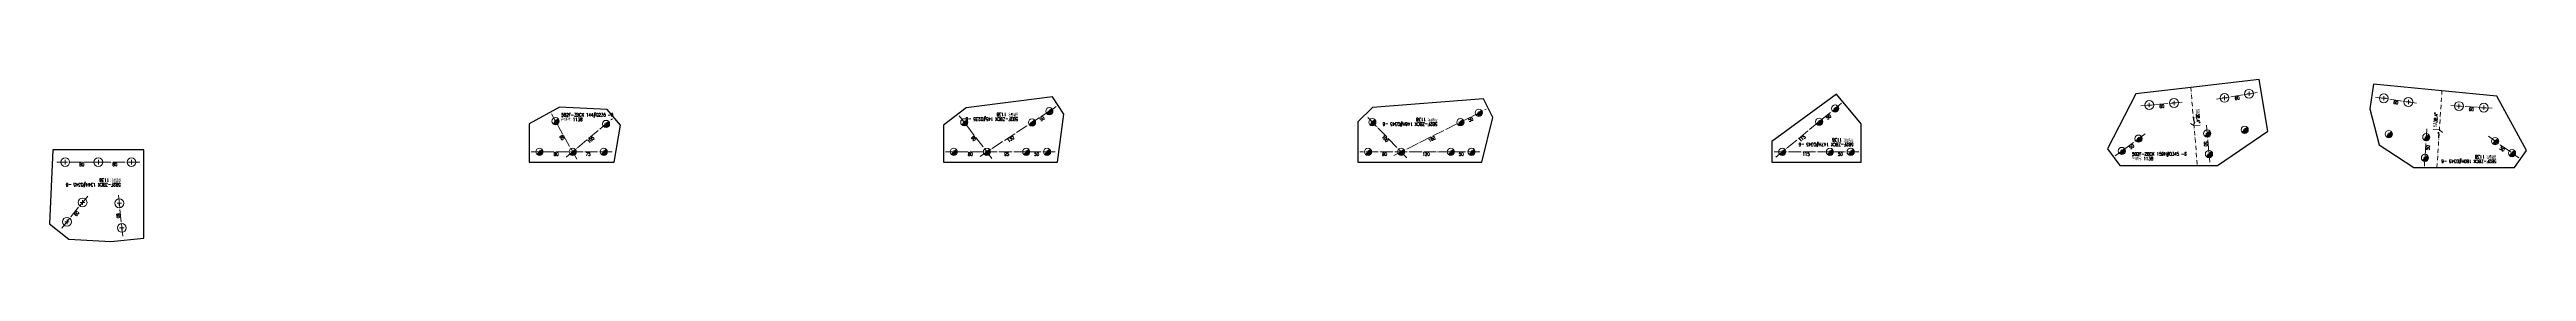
# Model space of a CAD drawing. Header units: millimetres. Extents: x -164 to 144402, y -33030 to 11430.
# Drawn here: x 7842 to 13821, y -15272 to -14879 of the extents above; entities that cross this region are included whole.
import ezdxf
from ezdxf.enums import TextEntityAlignment as Align

# ---------------------------------------------------------------- set-up
doc = ezdxf.new("R2010")
doc.units = ezdxf.units.MM
doc.header["$LTSCALE"] = 20
doc.linetypes.add('DASHDOT2X', pattern=[1.75, 1.5, -0.125, 0, -0.125])
doc.linetypes.add('DIVIDE', pattern=[0.875, 0.5, -0.125, 0, -0.125, 0, -0.125])
for name, color, linetype, lineweight in [('1', 7, 'Continuous', 25), ('11', 3, 'Continuous', 13), ('12', 7, 'Continuous', 13), ('5', 1, 'Continuous', 13), ('7', 2, 'DASHDOT2X', 13), ('8', 3, 'DIVIDE', 13)]:
    doc.layers.add(name, color=color, linetype=linetype, lineweight=lineweight)
doc.styles.get("Standard").update_dxf_attribs({"font": 'simplex', "width": 0.7, "bigfont": 'gbhzfs.shx'})

# ---------------------------------------------------------------- blocks, each defined once
blk = doc.blocks.new('M20')
for p, q in [((-0.5, 0), (0.5, 0)), ((0, -0.5), (0, 0.5))]:
    blk.add_line(p, q)
blk.add_circle((0, 0), 1)
blk = doc.blocks.new('M16')
for p, q in [((-0.71, -0.71), (0.71, 0.71)), ((-0.4, 0), (0.4, 0)), ((0, 0.4), (0, -0.4))]:
    blk.add_line(p, q)
blk.add_circle((0, 0), 1)
for radius in [0.8, 0.6, 0.4, 0.2]:
    blk.add_arc((0, 0), radius, 225, 45)

msp = doc.modelspace()

# ---------------------------------------------------------------- linework, layer by layer
at = {"layer": '1'}
for p, q in [((13176.217, -14879.37), (13010.963, -14898.53)), ((13197.233, -15004.379), (13176.217, -14879.37)), ((9073.49, -14946.22), (9000, -14986.988)), ((9188.548, -14951.849), (9073.49, -14946.22)), ((10262.887, -14921.389), (10055.12, -14947.935)), ((10290.271, -14963.246), (10262.887, -14921.389)), ((11035.924, -14947.389), (11000.021, -14982.215)), ((11303.62, -14926.494), (11035.924, -14947.389)), ((11326.117, -14971.147), (11303.62, -14926.494)), ((12155.95, -14914.564), (12000, -15029.557)), ((12215, -14986.407), (12155.95, -14914.564)), ((12878.349, -14913.902), (12809.741, -15047.182)), ((13010.963, -14898.53), (12878.349, -14913.902)), ((13451.708, -14890.866), (13442.89, -14950.215)), ((13617.298, -14906.874), (13451.708, -14890.866)), ((13750.181, -14919.716), (13617.298, -14906.874)), ((13821.314, -15051.686), (13750.181, -14919.716)), ((9000, -14986.988), (9000, -15079.557)), ((9220.688, -14990.167), (9188.548, -14951.849)), ((9205, -15079.557), (9220.688, -14990.167)), ((10055.12, -14947.935), (10000, -14989.975)), ((10000, -14989.975), (10000, -15079.557)), ((10275, -15079.557), (10290.271, -14963.246)), ((11000.021, -14982.215), (11000, -15029.557)), ((11300, -15079.557), (11326.117, -14971.147)), ((12215, -15079.557), (12215, -14986.407)), ((13075.192, -15087.285), (13197.233, -15004.379)), ((13442.89, -14950.215), (13465.397, -15037.274)), ((7850, -15049.557), (7842.165, -15228.597)), ((8070, -15049.557), (7850, -15049.557)), ((8070, -15263.266), (8070, -15049.557)), ((11000, -15029.557), (11000, -15079.557)), ((12000, -15029.557), (12000, -15079.557)), ((12809.741, -15047.182), (12839.503, -15087.359)), ((13465.397, -15037.274), (13549.795, -15092.332)), ((13792.323, -15092.423), (13821.314, -15051.686)), ((9000, -15079.557), (9205, -15079.557)), ((10000, -15079.557), (10275, -15079.557)), ((11000, -15079.557), (11300, -15079.557)), ((12000, -15079.557), (12215, -15079.557)), ((12839.503, -15087.359), (13075.192, -15087.285)), ((13549.795, -15092.332), (13605.281, -15092.377)), ((13605.281, -15092.377), (13792.323, -15092.423)), ((7842.165, -15228.597), (7888.992, -15266.11)), ((7888.992, -15266.11), (7989.949, -15271.648)), ((7989.949, -15271.648), (8070, -15263.266))]:
    msp.add_line(p, q, dxfattribs=at)
at = {"layer": '12'}
for p, q in [((13018.719, -14990.922), (13010.442, -14986.047)), ((13018.042, -14970.909), (13019.297, -14985.856)), ((13018.719, -14990.922), (13033.666, -14989.667)), ((13021.123, -14983.696), (13018.962, -14981.87)), ((13019.297, -14985.856), (13021.123, -14983.696)), ((13611.16, -15001.622), (13596.191, -15000.652)), ((13609.839, -15006.546), (13607.714, -15008.413)), ((13608.869, -15021.515), (13609.839, -15006.546)), ((13611.16, -15001.622), (13618.624, -15007.667)), ((13607.714, -15008.413), (13609.58, -15010.538))]:
    msp.add_line(p, q, dxfattribs=at)
at = {"layer": '7'}
for p, q in [((10088.262, -15065.505), (10272.401, -14945.065)), ((12009.549, -15067.256), (12167.962, -14937.052)), ((12990.473, -14934.595), (12890.823, -14942.96)), ((13072.713, -14927.192), (13171.329, -14910.612)), ((13556.105, -14936.707), (13457.191, -14922.01)), ((13638.472, -14942.542), (13738.262, -14949.007)), ((9114.702, -15072.046), (9054.054, -14962.72)), ((9089.675, -15067.408), (9200.793, -14974.229)), ((10117.129, -15070.459), (10038.274, -14967.071)), ((11118.923, -15068.915), (11021.45, -14968.395)), ((11087.139, -15063.556), (11310.403, -14951.07)), ((13049.129, -14990.092), (13056.657, -15079.777)), ((13580.884, -14999.147), (13575.066, -15088.959)), ((9200, -15054.557), (9005, -15054.557)), ((10270, -15054.557), (10005, -15054.557)), ((11295, -15054.557), (11005, -15054.557)), ((12005, -15054.557), (12210, -15054.557)), ((12900.959, -15010.722), (12828.64, -15064.294)), ((13729.418, -15016.972), (13802.745, -15069.155)), ((8060, -15079.557), (7860, -15079.557)), ((7934.352, -15161.504), (7871.83, -15239.549)), ((8008.331, -15159.122), (8018.744, -15258.578))]:
    msp.add_line(p, q, dxfattribs=at)
at = {"layer": '8'}
for p, q in [((13010.963, -14898.53), (13026.809, -15087.3)), ((13605.281, -15092.377), (13617.298, -14906.874))]:
    msp.add_line(p, q, dxfattribs=at)

# ---------------------------------------------------------------- block references
at = {"layer": '5'}
for name, p, xscale, yscale, zscale in [('M16', (10255.663, -14956.012), 8.75, 8.75, 8.75), ('M16', (12152.511, -14949.751), 8.75, 8.75, 8.75), ('M20', (12910.753, -14941.287), 10.75, 10.75, 10.75), ('M20', (12970.543, -14936.268), 10.75, 10.75, 10.75), ('M20', (13092.436, -14923.876), 10.75, 10.75, 10.75), ('M20', (13151.606, -14913.928), 10.75, 10.75, 10.75), ('M20', (13476.974, -14924.949), 10.75, 10.75, 10.75), ('M20', (13536.322, -14933.767), 10.75, 10.75, 10.75), ('M20', (13658.43, -14943.835), 10.75, 10.75, 10.75), ('M20', (13718.304, -14947.714), 10.75, 10.75, 10.75), ('M16', (9063.756, -14980.209), 8.75, 8.75, 8.75), ('M16', (9185.468, -14987.079), 8.75, 8.75, 8.75), ('M16', (10050.403, -14982.974), 8.75, 8.75, 8.75), ('M16', (10213.822, -14983.386), 8.75, 8.75, 8.75), ('M16', (11035.373, -14982.753), 8.75, 8.75, 8.75), ('M16', (11247.889, -14982.566), 8.75, 8.75, 8.75), ('M16', (11292.542, -14960.069), 8.75, 8.75, 8.75), ('M16', (12113.885, -14981.5), 8.75, 8.75, 8.75), ('M16', (13050.802, -15010.022), 8.75, 8.75, 8.75), ('M16', (13141.119, -15000.98), 8.75, 8.75, 8.75), ('M16', (13489.124, -15011.75), 8.75, 8.75, 8.75), ('M16', (9025, -15054.557), 8.75, 8.75, 8.75), ('M16', (9105, -15054.557), 8.75, 8.75, 8.75), ('M16', (9180, -15054.557), 8.75, 8.75, 8.75), ('M16', (10025, -15054.557), 8.75, 8.75, 8.75), ('M16', (10105, -15054.557), 8.75, 8.75, 8.75), ('M16', (10200, -15054.557), 8.75, 8.75, 8.75), ('M16', (10250, -15054.557), 8.75, 8.75, 8.75), ('M16', (11025, -15054.557), 8.75, 8.75, 8.75), ('M16', (11105, -15054.557), 8.75, 8.75, 8.75), ('M16', (11225, -15054.557), 8.75, 8.75, 8.75), ('M16', (11275, -15054.557), 8.75, 8.75, 8.75), ('M16', (12025, -15054.557), 8.75, 8.75, 8.75), ('M16', (12140, -15054.557), 8.75, 8.75, 8.75), ('M16', (12190, -15054.557), 8.75, 8.75, 8.75), ('M16', (12844.711, -15052.389), 8.75, 8.75, 8.75), ('M16', (12884.888, -15022.627), 8.75, 8.75, 8.75), ('M16', (13054.984, -15059.847), 8.75, 8.75, 8.75), ('M16', (13576.359, -15069), 8.75, 8.75, 8.75), ('M16', (13579.591, -15019.105), 8.75, 8.75, 8.75), ('M16', (13745.713, -15028.568), 8.75, 8.75, 8.75), ('M16', (13786.45, -15057.559), 8.75, 8.75, 8.75), ('M20', (7880, -15079.557), 10.75, 10.75, 10.75), ('M20', (7960, -15079.557), 10.75, 10.75, 10.75), ('M20', (8040, -15079.557), 10.75, 10.75, 10.75), ('M20', (7921.848, -15177.113), 10.75, 10.75, 10.75), ('M20', (8010.414, -15179.013), 10.75, 10.75, 10.75), ('M20', (7884.335, -15223.94), 10.75, 10.75, 10.75), ('M20', (8016.662, -15238.687), 10.75, 10.75, 10.75)]:
    msp.add_blockref(name, p, dxfattribs=dict(at, xscale=xscale, yscale=yscale, zscale=zscale))

# ---------------------------------------------------------------- texts
at = {"layer": '11', "width": 0.7}
for s, rotation, p in [('60', 4.7983687, (12940.773, -14940.273)), ('60', 9.5431784, (13122.27, -14920.381)), ('60', 351.5487426, (13506.427, -14930.842)), ('60', 356.2935523, (13688.27, -14947.271)), ('50', 33.1851882, (10235.564, -14970.954)), ('50', 26.7400208, (11270.891, -14972.657)), ('50', 39.4179303, (12134.15, -14966.784)), ('85', 299.0188796, (9083.066, -15018.111)), ('105', 39.9818524, (9146.198, -15021.968)), ('90', 307.3329188, (10076.509, -15019.675)), ('130', 33.1851882, (10160.232, -15020.227)), ('100', 314.118184, (11069.109, -15019.699)), ('160', 26.7400208, (11177.12, -15019.901)), ('115', 39.4179303, (12070.395, -15019.187)), ('50', 36.5299609, (12865.692, -15038.713)), ('50', 274.7983687, (13051.398, -15035.06)), ('50', 86.2935523, (13579.472, -15044.15)), ('50', 324.5621693, (13765.212, -15044.286)), ('60', 51.3017718, (7904.262, -15201.464)), ('60', 275.9773483, (8012.046, -15209.006))]:
    msp.add_text(s, height=8, rotation=rotation, dxfattribs=at).set_placement(p, align=Align.TOP_CENTER)
for s, p in [('80', (9065, -15056.057)), ('75', (9142.5, -15056.057)), ('80', (10065, -15056.057)), ('95', (10152.5, -15056.057)), ('50', (10225, -15056.057)), ('80', (11065, -15056.057)), ('120', (11165, -15056.057)), ('50', (11250, -15056.057)), ('115', (12082.5, -15056.057)), ('50', (12165, -15056.057)), ('80', (7920, -15081.057)), ('80', (8000, -15081.057))]:
    msp.add_text(s, height=8, dxfattribs=at).set_placement(p, align=Align.TOP_CENTER)
at = {"layer": '12', "width": 0.7}
for s, p in [('存档编号：1138 ', (9077.359, -14982.529)), ('5B2F-ZBCK 144#Q235 -6 ', (9077.359, -14971.329))]:
    msp.add_text(s, height=8, dxfattribs=at).set_placement(p, align=Align.BOTTOM_LEFT)
for s, rotation, p in [('5B2F-ZBCK 145#Q235 -6 ', 180, (10179.884, -14968.676)), ('存档编号：1138 ', 180, (10179.884, -14957.476)), ('5B2F-ZBCK 146H#Q345 -6 ', 180, (11192.568, -14981.102)), ('存档编号：1138 ', 180, (11192.568, -14969.902)), ('5B2F-ZBCK 147H#Q345 -6 ', 180, (12196.86, -15030.439)), ('存档编号：1138 ', 180, (12196.86, -15019.239)), ('存档编号：1138 ', 0.0179958, (12868.753, -15077.35)), ('5B2F-ZBCK 159H#Q345 -6 ', 0.0179958, (12868.749, -15066.15)), ('存档编号：1138 ', 179.9860732, (13748.492, -15059.956)), ('存档编号：1138 ', 180, (8013.966, -15116.593)), ('5B2F-ZBCK 160H#Q345 -6 ', 179.9860732, (13748.49, -15071.156)), ('5B2F-ZBCK 134H#Q345 -6 ', 180, (8013.966, -15127.793))]:
    msp.add_text(s, height=8, rotation=rotation, dxfattribs=at).set_placement(p, align=Align.BOTTOM_LEFT)
for rotation, p in [(274.7983687, (13021.693, -14968.533)), (86.2935523, (13608.62, -14977.361))]:
    msp.add_text('反曲38.4°', height=8, rotation=rotation, dxfattribs=at).set_placement(p, align=Align.BOTTOM_CENTER)

doc.saveas('drawing.dxf')
